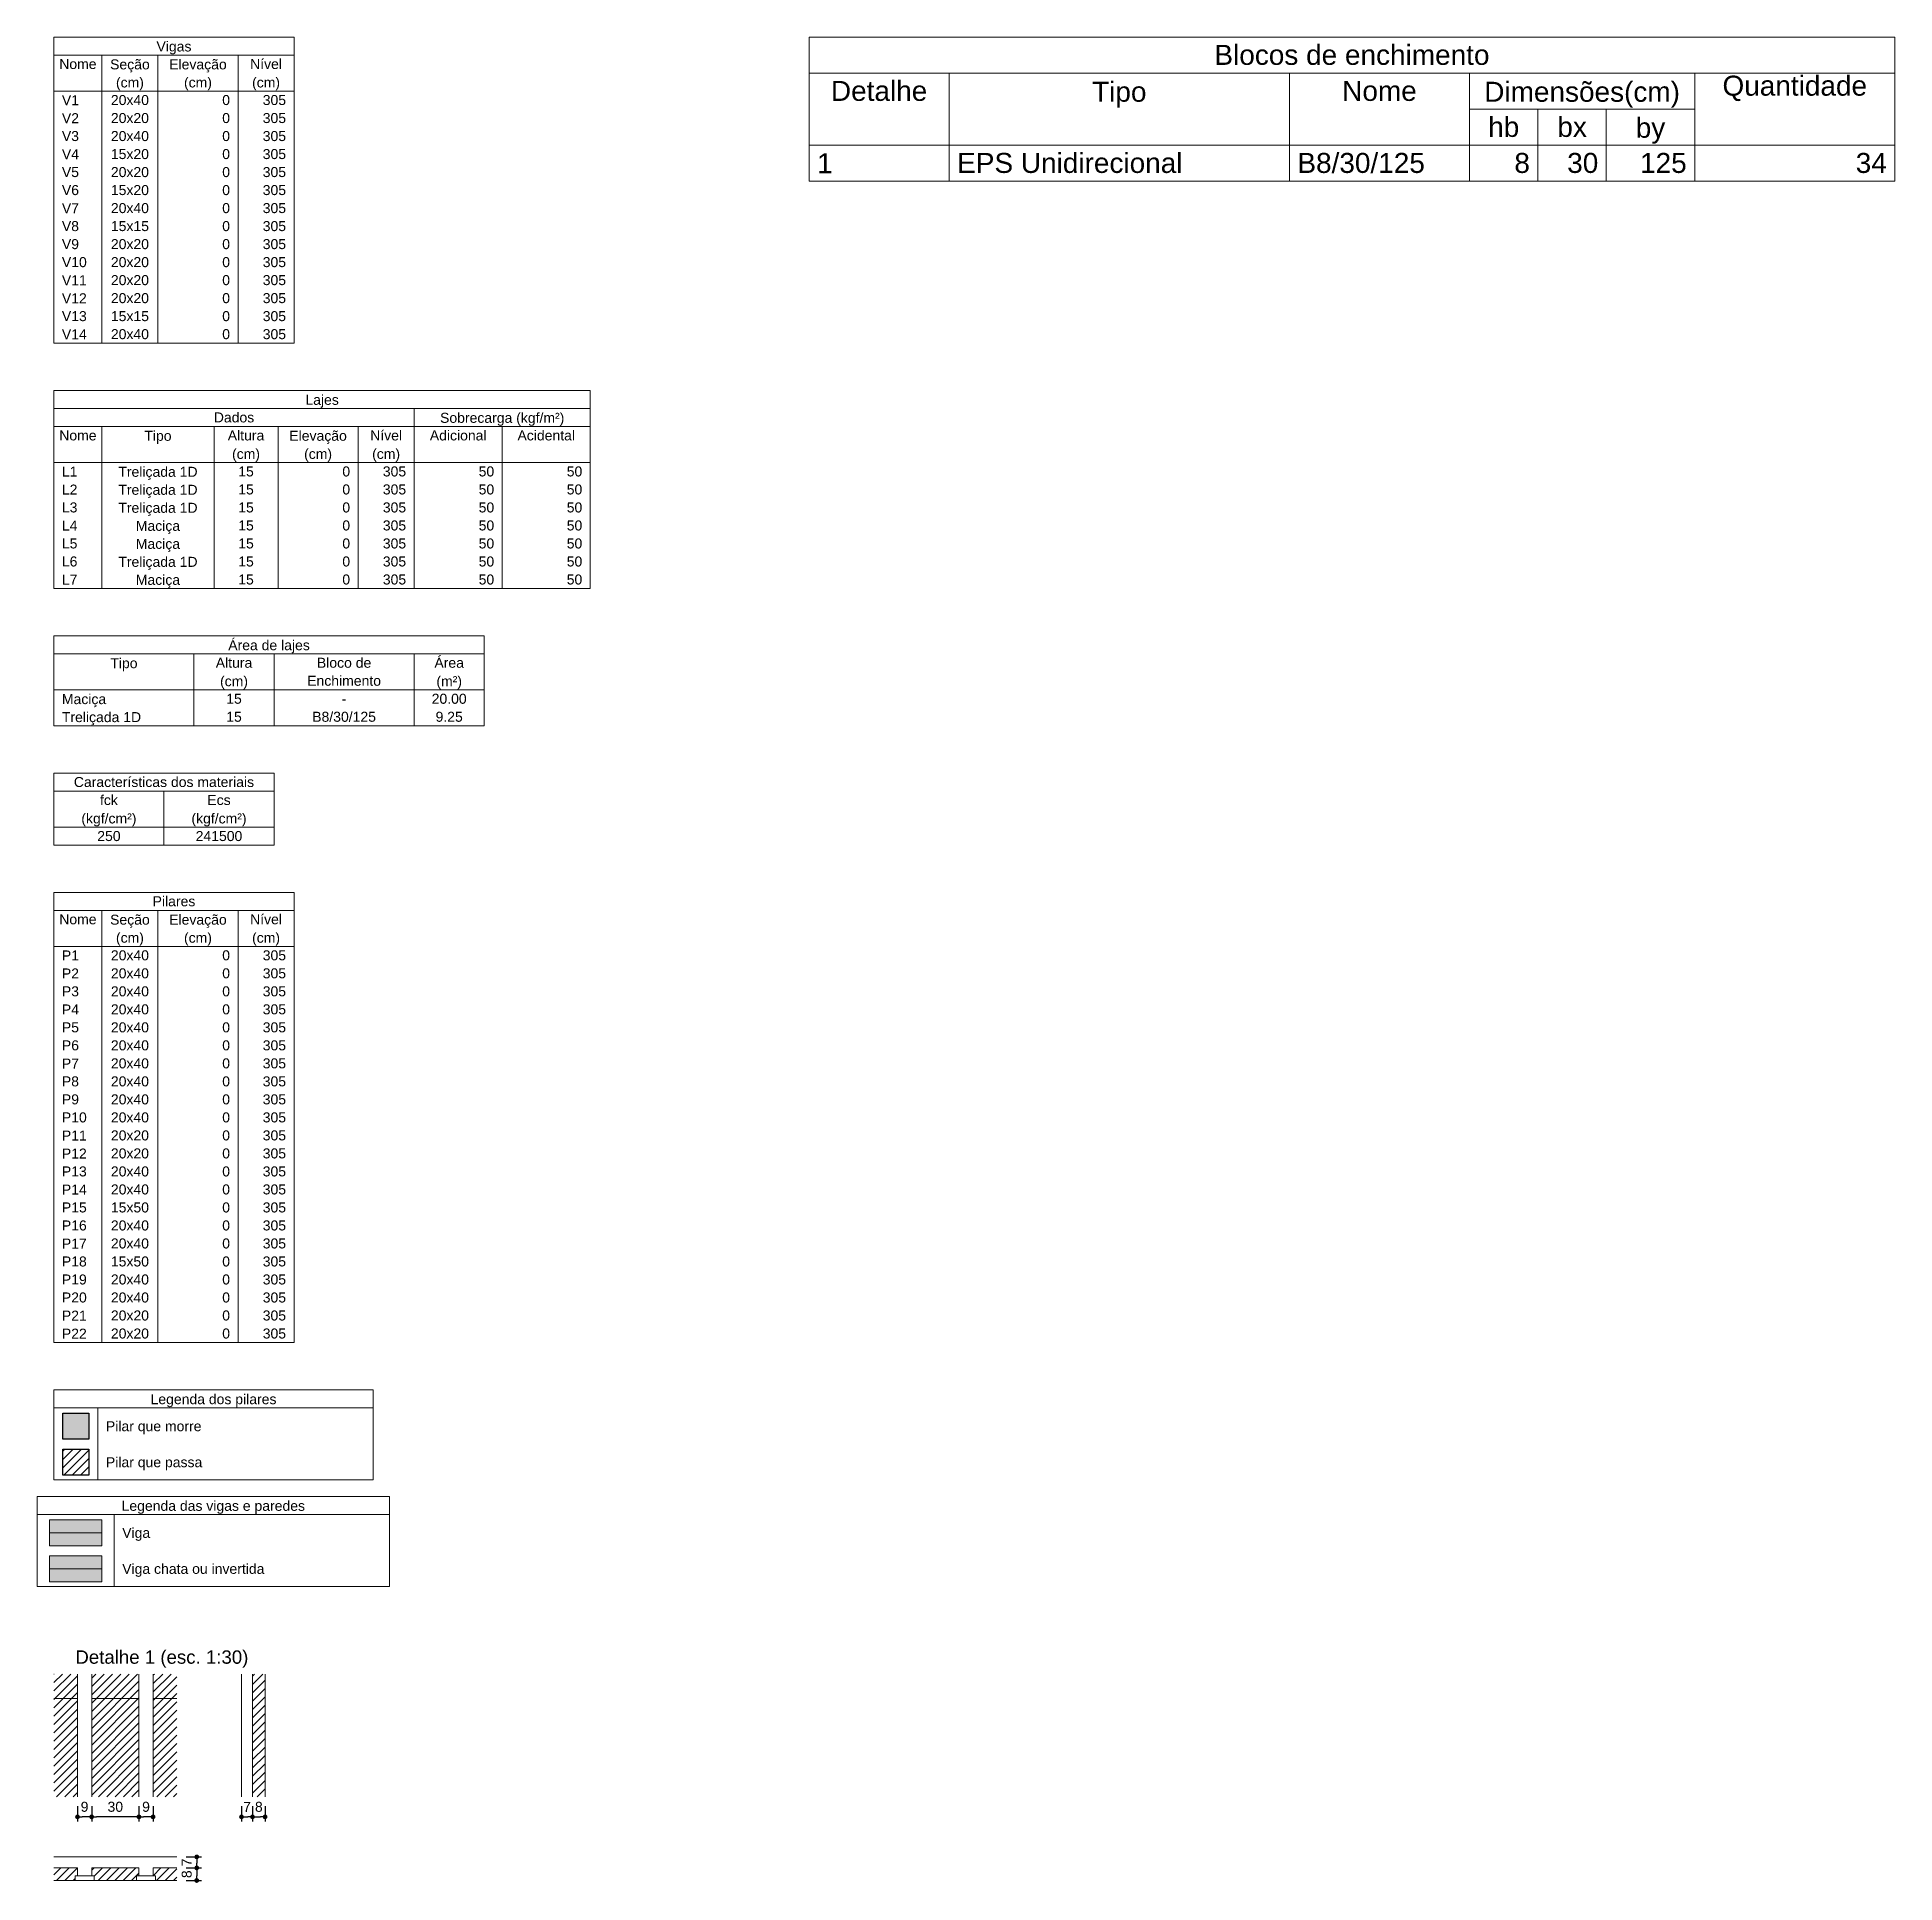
# Model space of a CAD drawing. Header units: millimetres. Extents: x 180 to 11148, y -1598 to 1045.
# Drawn here: x 1763.41 to 1802.73, y 4 to 43.07 of the extents above; entities that cross this region are included whole.
import ezdxf

# ---------------------------------------------------------------- set-up
doc = ezdxf.new("R2010")
doc.units = ezdxf.units.MM
doc.header["$MEASUREMENT"] = 0
for name, color, linetype, lineweight in [('FO-Cotas', 5, 'Continuous', 5), ('FO-Eixos', 5, 'Continuous', 5), ('FO-Hachura pilar que morre', 106, 'Continuous', 5), ('FO-Hachura pilar que passa', 19, 'Continuous', 5), ('FO-Hachura viga', 43, 'Continuous', 5), ('FO-Hachura viga chata ou invertida', 33, 'Continuous', 5), ('FO-Hachuras das lajes', 1, 'Continuous', 20), ('FO-Pilares', 4, 'Continuous', 30), ('FO-Textos das lajes', 3, 'Continuous', 20), ('FO-Textos das vigas', 7, 'Continuous', 5), ('FO-Textos dos pilares', 7, 'Continuous', 5), ('FO-Títulos', 1, 'Continuous', 20), ('FO-Vigas', 1, 'Continuous', 20)]:
    doc.layers.add(name, color=color, linetype=linetype, lineweight=lineweight)
doc.styles.add('Arial', font='arial.ttf')
doc.dimstyles.new('UM_30.000000', dxfattribs={"dimtxt": 0.18, "dimasz": 0.1, "dimexe": 0.1, "dimexo": 0.2, "dimgap": 0, "dimtad": 1, "dimtih": 1, "dimtoh": 1, "dimdec": 1, "dimlfac": 30, "dimzin": 0, "dimdsep": 46, "dimtxsty": 'Standard', "dimcen": 0.09, "dimdle": 0.1, "dimadec": 1, "dimazin": 2, "dimtfac": 1, "dimtdec": 4, "dimtofl": 0, "dimtmove": 0, "dimatfit": 3, "dimfxl": 1, "dimtolj": 1, "dimarcsym": 0})
pattern_1 = [(45, (1704.12265, -1.20128), (-0.08838835, 0.08838835), [])]

msp = doc.modelspace()

# ---------------------------------------------------------------- texts
at = {"layer": 'FO-Textos das vigas', "linetype": 'Continuous', "line_spacing_factor": 0.798, "style": 'Arial'}
for s, insert, char_height, width, attachment_point in [('Vigas', (1766.3056, 42.7033), 0.2118, 1.496712, 8), ('Blocos de enchimento', (1791.2367, 42.4769), 0.4236, 11.674933, 8), ('Nome', (1764.2725, 42.3921), 0.2118, 1.592805, 8), ('Seção', (1765.3736, 42.3223), 0.2118, 1.694721, 8), ('Elevação', (1766.8136, 42.3223), 0.2118, 2.460548, 8), ('Nível', (1768.2543, 42.3921), 0.2118, 1.362765, 8), ('(cm)', (1765.3736, 41.9413), 0.2118, 1.193875, 8), ('(cm)', (1766.8136, 41.9413), 0.2118, 1.193875, 8), ('(cm)', (1768.2546, 41.9413), 0.2118, 1.193875, 8), ('Detalhe', (1781.2293, 41.7144), 0.4236, 4.08979, 8), ('Tipo', (1786.3126, 41.5743), 0.4236, 2.30822, 8), ('Nome', (1791.8193, 41.7144), 0.4236, 3.165111, 8), ('Dimensões(cm)', (1796.1076, 41.5743), 0.4236, 8.307041, 8), ('Quantidade', (1800.6087, 41.7144), 0.4236, 6.135553, 8), ('V1', (1763.9336, 41.6297), 0.2118, 0.730885, 7), ('20x40', (1765.3738, 41.6297), 0.2118, 1.621923, 8), ('0', (1767.4918, 41.6297), 0.2118, 0.331956, 9), ('305', (1768.6779, 41.6297), 0.2118, 0.995867, 9), ('V2', (1763.9336, 41.2484), 0.2118, 0.730885, 7), ('20x20', (1765.3738, 41.2484), 0.2118, 1.621923, 8), ('0', (1767.4918, 41.2484), 0.2118, 0.331956, 9), ('305', (1768.6779, 41.2484), 0.2118, 0.995867, 9), ('hb', (1794.4491, 40.9519), 0.4236, 1.31981, 8), ('bx', (1795.8963, 40.9519), 0.4236, 1.253182, 8), ('by', (1797.5556, 40.8123), 0.4236, 1.253182, 8), ('V3', (1763.9336, 40.8672), 0.2118, 0.730885, 7), ('20x40', (1765.3738, 40.8672), 0.2118, 1.621923, 8), ('0', (1767.4918, 40.8672), 0.2118, 0.331956, 9), ('305', (1768.6779, 40.8672), 0.2118, 0.995867, 9), ('V4', (1763.9336, 40.4859), 0.2118, 0.730885, 7), ('15x20', (1765.3738, 40.4859), 0.2118, 1.621923, 8), ('0', (1767.4918, 40.4859), 0.2118, 0.331956, 9), ('305', (1768.6779, 40.4859), 0.2118, 0.995867, 9), ('1', (1779.9162, 40.1894), 0.4236, 0.659905, 7), ('EPS Unidirecional', (1782.8814, 40.1894), 0.4236, 9.56312, 7), ('B8/30/125', (1790.0826, 40.1894), 0.4236, 5.410179, 7), ('8', (1795.0033, 40.1894), 0.4236, 0.659905, 9), ('30', (1796.4505, 40.1894), 0.4236, 1.31981, 9), ('125', (1798.3213, 40.1894), 0.4236, 1.979715, 9), ('34', (1802.5573, 40.1894), 0.4236, 1.31981, 9), ('V5', (1763.9336, 40.1047), 0.2118, 0.730885, 7), ('20x20', (1765.3738, 40.1047), 0.2118, 1.621923, 8), ('0', (1767.4918, 40.1047), 0.2118, 0.331956, 9), ('305', (1768.6779, 40.1047), 0.2118, 0.995867, 9), ('V6', (1763.9336, 39.7235), 0.2118, 0.730885, 7), ('15x20', (1765.3738, 39.7235), 0.2118, 1.621923, 8), ('0', (1767.4918, 39.7235), 0.2118, 0.331956, 9), ('305', (1768.6779, 39.7235), 0.2118, 0.995867, 9), ('V7', (1763.9336, 39.3422), 0.2118, 0.730885, 7), ('20x40', (1765.3738, 39.3422), 0.2118, 1.621923, 8), ('0', (1767.4918, 39.3422), 0.2118, 0.331956, 9), ('305', (1768.6779, 39.3422), 0.2118, 0.995867, 9), ('V8', (1763.9336, 38.961), 0.2118, 0.730885, 7), ('15x15', (1765.3738, 38.961), 0.2118, 1.621923, 8), ('0', (1767.4918, 38.961), 0.2118, 0.331956, 9), ('305', (1768.6779, 38.961), 0.2118, 0.995867, 9), ('V9', (1763.9336, 38.5797), 0.2118, 0.730885, 7), ('20x20', (1765.3738, 38.5797), 0.2118, 1.621923, 8), ('0', (1767.4918, 38.5797), 0.2118, 0.331956, 9), ('305', (1768.6779, 38.5797), 0.2118, 0.995867, 9), ('V10', (1763.9336, 38.1985), 0.2118, 1.06284, 7), ('20x20', (1765.3738, 38.1985), 0.2118, 1.621923, 8), ('0', (1767.4918, 38.1985), 0.2118, 0.331956, 9), ('305', (1768.6779, 38.1985), 0.2118, 0.995867, 9), ('V11', (1763.9336, 37.8173), 0.2118, 1.06284, 7), ('20x20', (1765.3738, 37.8173), 0.2118, 1.621923, 8), ('0', (1767.4918, 37.8173), 0.2118, 0.331956, 9), ('305', (1768.6779, 37.8173), 0.2118, 0.995867, 9), ('V12', (1763.9336, 37.436), 0.2118, 1.06284, 7), ('20x20', (1765.3738, 37.436), 0.2118, 1.621923, 8), ('0', (1767.4918, 37.436), 0.2118, 0.331956, 9), ('305', (1768.6779, 37.436), 0.2118, 0.995867, 9), ('V13', (1763.9336, 37.0548), 0.2118, 1.06284, 7), ('15x15', (1765.3738, 37.0548), 0.2118, 1.621923, 8), ('0', (1767.4918, 37.0548), 0.2118, 0.331956, 9), ('305', (1768.6779, 37.0548), 0.2118, 0.995867, 9), ('V14', (1763.9336, 36.6735), 0.2118, 1.06284, 7), ('20x40', (1765.3738, 36.6735), 0.2118, 1.621923, 8), ('0', (1767.4918, 36.6735), 0.2118, 0.331956, 9), ('305', (1768.6779, 36.6735), 0.2118, 0.995867, 9), ('Lajes', (1769.4406, 35.2223), 0.2118, 1.426827, 8), ('Dados', (1767.5765, 34.9111), 0.2118, 1.726752, 8), ('Sobrecarga (kgf/m²)', (1773.2526, 34.8413), 0.2118, 5.308378, 8), ('Nome', (1764.2725, 34.5298), 0.2118, 1.592805, 8), ('Tipo', (1765.9666, 34.4603), 0.2118, 1.161845, 8), ('Altura', (1767.8307, 34.5298), 0.2118, 1.560774, 8), ('Elevação', (1769.3556, 34.4603), 0.2118, 2.460548, 8), ('Nível', (1770.7959, 34.5298), 0.2118, 1.362765, 8), ('Adicional', (1772.3209, 34.5298), 0.2118, 2.428517, 8), ('Acidental', (1774.1847, 34.5298), 0.2118, 2.460548, 8), ('(cm)', (1767.8306, 34.0783), 0.2118, 1.193875, 8), ('(cm)', (1769.3556, 34.0783), 0.2118, 1.193875, 8), ('(cm)', (1770.7956, 34.0783), 0.2118, 1.193875, 8), ('L1', (1763.9336, 33.7673), 0.2118, 0.663911, 7), ('Treliçada 1D', (1765.9666, 33.6973), 0.2118, 3.38653, 8), ('15', (1767.8307, 33.7673), 0.2118, 0.663911, 8), ('0', (1770.0334, 33.7673), 0.2118, 0.331956, 9), ('305', (1771.2195, 33.7673), 0.2118, 0.995867, 9), ('50', (1773.0833, 33.7673), 0.2118, 0.663911, 9), ('50', (1774.9472, 33.7673), 0.2118, 0.663911, 9), ('L2', (1763.9336, 33.3861), 0.2118, 0.663911, 7), ('Treliçada 1D', (1765.9666, 33.3163), 0.2118, 3.38653, 8), ('15', (1767.8307, 33.3861), 0.2118, 0.663911, 8), ('0', (1770.0334, 33.3861), 0.2118, 0.331956, 9), ('305', (1771.2195, 33.3861), 0.2118, 0.995867, 9), ('50', (1773.0833, 33.3861), 0.2118, 0.663911, 9), ('50', (1774.9472, 33.3861), 0.2118, 0.663911, 9), ('L3', (1763.9336, 33.0049), 0.2118, 0.663911, 7), ('Treliçada 1D', (1765.9666, 32.9353), 0.2118, 3.38653, 8), ('15', (1767.8307, 33.0049), 0.2118, 0.663911, 8), ('0', (1770.0334, 33.0049), 0.2118, 0.331956, 9), ('305', (1771.2195, 33.0049), 0.2118, 0.995867, 9), ('50', (1773.0833, 33.0049), 0.2118, 0.663911, 9), ('50', (1774.9472, 33.0049), 0.2118, 0.663911, 9), ('L4', (1763.9336, 32.6236), 0.2118, 0.663911, 7), ('Maciça', (1765.9666, 32.5533), 0.2118, 1.895641, 8), ('15', (1767.8307, 32.6236), 0.2118, 0.663911, 8), ('0', (1770.0334, 32.6236), 0.2118, 0.331956, 9), ('305', (1771.2195, 32.6236), 0.2118, 0.995867, 9), ('50', (1773.0833, 32.6236), 0.2118, 0.663911, 9), ('50', (1774.9472, 32.6236), 0.2118, 0.663911, 9), ('L5', (1763.9336, 32.2424), 0.2118, 0.663911, 7), ('Maciça', (1765.9666, 32.1723), 0.2118, 1.895641, 8), ('15', (1767.8307, 32.2424), 0.2118, 0.663911, 8), ('0', (1770.0334, 32.2424), 0.2118, 0.331956, 9), ('305', (1771.2195, 32.2424), 0.2118, 0.995867, 9), ('50', (1773.0833, 32.2424), 0.2118, 0.663911, 9), ('50', (1774.9472, 32.2424), 0.2118, 0.663911, 9), ('L6', (1763.9336, 31.8611), 0.2118, 0.663911, 7), ('Treliçada 1D', (1765.9666, 31.7913), 0.2118, 3.38653, 8), ('15', (1767.8307, 31.8611), 0.2118, 0.663911, 8), ('0', (1770.0334, 31.8611), 0.2118, 0.331956, 9), ('305', (1771.2195, 31.8611), 0.2118, 0.995867, 9), ('50', (1773.0833, 31.8611), 0.2118, 0.663911, 9), ('50', (1774.9472, 31.8611), 0.2118, 0.663911, 9), ('L7', (1763.9336, 31.4799), 0.2118, 0.663911, 7), ('Maciça', (1765.9666, 31.4103), 0.2118, 1.895641, 8), ('15', (1767.8307, 31.4799), 0.2118, 0.663911, 8), ('0', (1770.0334, 31.4799), 0.2118, 0.331956, 9), ('305', (1771.2195, 31.4799), 0.2118, 0.995867, 9), ('50', (1773.0833, 31.4799), 0.2118, 0.663911, 9), ('50', (1774.9472, 31.4799), 0.2118, 0.663911, 9), ('Área de lajes', (1768.3176, 30.0283), 0.2118, 3.485534, 8), ('Tipo', (1765.2466, 29.6473), 0.2118, 1.161845, 8), ('Altura', (1767.5765, 29.7174), 0.2118, 1.560774, 8), ('Bloco de', (1769.9063, 29.7174), 0.2118, 2.326601, 8), ('Área', (1772.1302, 29.7174), 0.2118, 1.260849, 8), ('(cm)', (1767.5766, 29.2663), 0.2118, 1.193875, 8), ('Enchimento', (1769.9063, 29.3362), 0.2118, 3.15649, 8), ('(m²)', (1772.1306, 29.2663), 0.2118, 1.091959, 8), ('Maciça', (1763.9336, 28.8853), 0.2118, 1.895641, 7), ('15', (1767.5765, 28.9549), 0.2118, 0.663911, 8), ('20.00', (1772.1302, 28.9549), 0.2118, 1.4938, 8), ('Treliçada 1D', (1763.9336, 28.5043), 0.2118, 3.38653, 7), ('15', (1767.5765, 28.5737), 0.2118, 0.663911, 8), ('B8/30/125', (1769.9063, 28.5737), 0.2118, 2.722618, 8), ('-', (1769.9063, 28.9549), 0.2118, 0.198009, 8), ('9.25', (1772.1302, 28.5737), 0.2118, 1.161845, 8), ('Características dos materiais', (1766.0939, 27.1925), 0.2118, 7.707776, 8), ('fck', (1764.929, 26.8112), 0.2118, 0.765827, 8), ('Ecs', (1767.2588, 26.8112), 0.2118, 0.998779, 8), ('(kgf/cm²)', (1764.9286, 26.3603), 0.2118, 2.35572, 8), ('(kgf/cm²)', (1767.2586, 26.3603), 0.2118, 2.35572, 8), ('250', (1764.929, 26.0487), 0.2118, 0.995867, 8), ('241500', (1767.2588, 26.0487), 0.2118, 1.991734, 8), ('Legenda dos pilares', (1767.1426, 14.0663), 0.2118, 5.381175, 8), ('Pilar que morre', (1764.8656, 13.4943), 0.2118, 4.082472, 7), ('Pilar que passa', (1764.8656, 12.7323), 0.2118, 4.120326, 7), ('Legenda das vigas e paredes', (1767.1382, 11.8088), 0.2118, 7.838812, 8), ('Viga', (1765.2102, 11.2368), 0.2118, 1.196787, 7), ('Viga chata ou invertida', (1765.2102, 10.4748), 0.2118, 6.080029, 7)]:
    msp.add_mtext(s, dxfattribs=dict(at, insert=insert, char_height=char_height, width=width, attachment_point=attachment_point))
at = {"layer": 'FO-Textos dos pilares', "linetype": 'Continuous', "char_height": 0.2118, "line_spacing_factor": 0.798, "style": 'Arial'}
for s, insert, width, attachment_point in [('Pilares', (1766.3057, 24.6675), 1.828668, 8), ('Nome', (1764.2725, 24.2863), 1.592805, 8), ('Seção', (1765.3736, 24.2163), 1.694721, 8), ('Elevação', (1766.8136, 24.2163), 2.460548, 8), ('Nível', (1768.2543, 24.2863), 1.362765, 8), ('(cm)', (1765.3736, 23.8353), 1.193875, 8), ('(cm)', (1766.8136, 23.8353), 1.193875, 8), ('(cm)', (1768.2546, 23.8353), 1.193875, 8), ('P1', (1763.9336, 23.5238), 0.730885, 7), ('20x40', (1765.3738, 23.5238), 1.621923, 8), ('0', (1767.4918, 23.5238), 0.331956, 9), ('305', (1768.6779, 23.5238), 0.995867, 9), ('P2', (1763.9336, 23.1425), 0.730885, 7), ('20x40', (1765.3738, 23.1425), 1.621923, 8), ('0', (1767.4918, 23.1425), 0.331956, 9), ('305', (1768.6779, 23.1425), 0.995867, 9), ('P3', (1763.9336, 22.7613), 0.730885, 7), ('20x40', (1765.3738, 22.7613), 1.621923, 8), ('0', (1767.4918, 22.7613), 0.331956, 9), ('305', (1768.6779, 22.7613), 0.995867, 9), ('P4', (1763.9336, 22.3801), 0.730885, 7), ('20x40', (1765.3738, 22.3801), 1.621923, 8), ('0', (1767.4918, 22.3801), 0.331956, 9), ('305', (1768.6779, 22.3801), 0.995867, 9), ('P5', (1763.9336, 21.9988), 0.730885, 7), ('20x40', (1765.3738, 21.9988), 1.621923, 8), ('0', (1767.4918, 21.9988), 0.331956, 9), ('305', (1768.6779, 21.9988), 0.995867, 9), ('P6', (1763.9336, 21.6176), 0.730885, 7), ('20x40', (1765.3738, 21.6176), 1.621923, 8), ('0', (1767.4918, 21.6176), 0.331956, 9), ('305', (1768.6779, 21.6176), 0.995867, 9), ('P7', (1763.9336, 21.2363), 0.730885, 7), ('20x40', (1765.3738, 21.2363), 1.621923, 8), ('0', (1767.4918, 21.2363), 0.331956, 9), ('305', (1768.6779, 21.2363), 0.995867, 9), ('P8', (1763.9336, 20.8551), 0.730885, 7), ('20x40', (1765.3738, 20.8551), 1.621923, 8), ('0', (1767.4918, 20.8551), 0.331956, 9), ('305', (1768.6779, 20.8551), 0.995867, 9), ('P9', (1763.9336, 20.4739), 0.730885, 7), ('20x40', (1765.3738, 20.4739), 1.621923, 8), ('0', (1767.4918, 20.4739), 0.331956, 9), ('305', (1768.6779, 20.4739), 0.995867, 9), ('P10', (1763.9336, 20.0926), 1.06284, 7), ('20x40', (1765.3738, 20.0926), 1.621923, 8), ('0', (1767.4918, 20.0926), 0.331956, 9), ('305', (1768.6779, 20.0926), 0.995867, 9), ('P11', (1763.9336, 19.7114), 1.06284, 7), ('20x20', (1765.3738, 19.7114), 1.621923, 8), ('0', (1767.4918, 19.7114), 0.331956, 9), ('305', (1768.6779, 19.7114), 0.995867, 9), ('P12', (1763.9336, 19.3301), 1.06284, 7), ('20x20', (1765.3738, 19.3301), 1.621923, 8), ('0', (1767.4918, 19.3301), 0.331956, 9), ('305', (1768.6779, 19.3301), 0.995867, 9), ('P13', (1763.9336, 18.9489), 1.06284, 7), ('20x40', (1765.3738, 18.9489), 1.621923, 8), ('0', (1767.4918, 18.9489), 0.331956, 9), ('305', (1768.6779, 18.9489), 0.995867, 9), ('P14', (1763.9336, 18.5677), 1.06284, 7), ('20x40', (1765.3738, 18.5677), 1.621923, 8), ('0', (1767.4918, 18.5677), 0.331956, 9), ('305', (1768.6779, 18.5677), 0.995867, 9), ('P15', (1763.9336, 18.1864), 1.06284, 7), ('15x50', (1765.3738, 18.1864), 1.621923, 8), ('0', (1767.4918, 18.1864), 0.331956, 9), ('305', (1768.6779, 18.1864), 0.995867, 9), ('P16', (1763.9336, 17.8052), 1.06284, 7), ('20x40', (1765.3738, 17.8052), 1.621923, 8), ('0', (1767.4918, 17.8052), 0.331956, 9), ('305', (1768.6779, 17.8052), 0.995867, 9), ('P17', (1763.9336, 17.4239), 1.06284, 7), ('20x40', (1765.3738, 17.4239), 1.621923, 8), ('0', (1767.4918, 17.4239), 0.331956, 9), ('305', (1768.6779, 17.4239), 0.995867, 9), ('P18', (1763.9336, 17.0427), 1.06284, 7), ('15x50', (1765.3738, 17.0427), 1.621923, 8), ('0', (1767.4918, 17.0427), 0.331956, 9), ('305', (1768.6779, 17.0427), 0.995867, 9), ('P19', (1763.9336, 16.6615), 1.06284, 7), ('20x40', (1765.3738, 16.6615), 1.621923, 8), ('0', (1767.4918, 16.6615), 0.331956, 9), ('305', (1768.6779, 16.6615), 0.995867, 9), ('P20', (1763.9336, 16.2802), 1.06284, 7), ('20x40', (1765.3738, 16.2802), 1.621923, 8), ('0', (1767.4918, 16.2802), 0.331956, 9), ('305', (1768.6779, 16.2802), 0.995867, 9), ('P21', (1763.9336, 15.899), 1.06284, 7), ('P22', (1763.9336, 15.5177), 1.06284, 7), ('20x20', (1765.3738, 15.899), 1.621923, 8), ('20x20', (1765.3738, 15.5177), 1.621923, 8), ('0', (1767.4918, 15.899), 0.331956, 9), ('0', (1767.4918, 15.5177), 0.331956, 9), ('305', (1768.6779, 15.899), 0.995867, 9), ('305', (1768.6779, 15.5177), 0.995867, 9)]:
    msp.add_mtext(s, dxfattribs=dict(at, insert=insert, width=width, attachment_point=attachment_point))
at = {"layer": 'FO-Títulos', "linetype": 'Continuous', "insert": (1766.0496, 8.5507), "char_height": 0.2824, "width": 7.354606, "attachment_point": 8, "line_spacing_factor": 0.798, "style": 'Arial'}
msp.add_mtext('Detalhe 1 (esc. 1:30)', dxfattribs=at)

# ---------------------------------------------------------------- blocks, each defined once
blk = doc.blocks.new('_Dot')
at = {"color": 0, "linetype": 'ByBlock', "lineweight": -2}
blk.add_line((-0.5, 0), (-1, 0), dxfattribs=at)
at = {"color": 0, "linetype": 'ByBlock', "const_width": 0.5}
blk.add_lwpolyline([(-0.25, 0, 1), (0.25, 0, 1)], format="xyb", close=True, dxfattribs=at)
blk = doc.blocks.new('*D578')
at = {"layer": 'Defpoints', "color": 0, "linetype": 'Continuous', "transparency": 16777216}
for p in [(1764.264, 5.818), (1764.564, 5.818), (1764.264, 5.394)]:
    blk.add_point(p, dxfattribs=at)
at = {"layer": 'FO-Cotas', "color": 0, "linetype": 'Continuous', "lineweight": -2, "transparency": 16777216}
for p, q in [((1764.264, 5.618), (1764.264, 5.294)), ((1764.564, 5.618), (1764.564, 5.294)), ((1764.464, 5.394), (1764.364, 5.394))]:
    blk.add_line(p, q, dxfattribs=at)
at = {"layer": 'FO-Cotas', "color": 0, "linetype": 'Continuous', "lineweight": -2, "transparency": 16777216, "xscale": 0.1000000014901161, "yscale": 0.1000000014901161, "zscale": 0.1000000014901161, "rotation": 180}
blk.add_blockref('_Dot', (1764.264, 5.394), dxfattribs=at)
at = {"layer": 'FO-Cotas', "color": 0, "linetype": 'Continuous', "lineweight": -2, "transparency": 16777216, "xscale": 0.1000000014901161, "yscale": 0.1000000014901161, "zscale": 0.1000000014901161}
blk.add_blockref('_Dot', (1764.564, 5.394), dxfattribs=at)
at = {"layer": 'FO-Cotas', "linetype": 'Continuous', "transparency": 16777216, "insert": (1764.414, 5.606), "char_height": 0.2118, "attachment_point": 5, "rotation": 0.0057, "style": 'Arial'}
blk.add_mtext('\\A1;9', dxfattribs=at)
blk = doc.blocks.new('*D579')
at = {"layer": 'Defpoints', "color": 0, "linetype": 'Continuous', "transparency": 16777216}
for p in [(1764.564, 5.818), (1765.564, 5.818), (1764.564, 5.394)]:
    blk.add_point(p, dxfattribs=at)
at = {"layer": 'FO-Cotas', "color": 0, "linetype": 'Continuous', "lineweight": -2, "transparency": 16777216}
for p, q in [((1764.564, 5.618), (1764.564, 5.294)), ((1765.564, 5.618), (1765.564, 5.294)), ((1765.464, 5.394), (1764.664, 5.394))]:
    blk.add_line(p, q, dxfattribs=at)
at = {"layer": 'FO-Cotas', "color": 0, "linetype": 'Continuous', "lineweight": -2, "transparency": 16777216, "xscale": 0.1000000014901161, "yscale": 0.1000000014901161, "zscale": 0.1000000014901161, "rotation": 180}
blk.add_blockref('_Dot', (1764.564, 5.394), dxfattribs=at)
at = {"layer": 'FO-Cotas', "color": 0, "linetype": 'Continuous', "lineweight": -2, "transparency": 16777216, "xscale": 0.1000000014901161, "yscale": 0.1000000014901161, "zscale": 0.1000000014901161}
blk.add_blockref('_Dot', (1765.564, 5.394), dxfattribs=at)
at = {"layer": 'FO-Cotas', "linetype": 'Continuous', "transparency": 16777216, "insert": (1765.064, 5.606), "char_height": 0.2118, "attachment_point": 5, "rotation": 0.0057, "style": 'Arial'}
blk.add_mtext('\\A1;30', dxfattribs=at)
blk = doc.blocks.new('*D580')
at = {"layer": 'Defpoints', "color": 0, "linetype": 'Continuous', "transparency": 16777216}
for p in [(1765.564, 5.818), (1765.864, 5.818), (1765.564, 5.394)]:
    blk.add_point(p, dxfattribs=at)
at = {"layer": 'FO-Cotas', "color": 0, "linetype": 'Continuous', "lineweight": -2, "transparency": 16777216}
for p, q in [((1765.564, 5.618), (1765.564, 5.294)), ((1765.864, 5.618), (1765.864, 5.294)), ((1765.764, 5.394), (1765.664, 5.394))]:
    blk.add_line(p, q, dxfattribs=at)
at = {"layer": 'FO-Cotas', "color": 0, "linetype": 'Continuous', "lineweight": -2, "transparency": 16777216, "xscale": 0.1000000014901161, "yscale": 0.1000000014901161, "zscale": 0.1000000014901161, "rotation": 180}
blk.add_blockref('_Dot', (1765.564, 5.394), dxfattribs=at)
at = {"layer": 'FO-Cotas', "color": 0, "linetype": 'Continuous', "lineweight": -2, "transparency": 16777216, "xscale": 0.1000000014901161, "yscale": 0.1000000014901161, "zscale": 0.1000000014901161}
blk.add_blockref('_Dot', (1765.864, 5.394), dxfattribs=at)
at = {"layer": 'FO-Cotas', "linetype": 'Continuous', "transparency": 16777216, "insert": (1765.714, 5.606), "char_height": 0.2118, "attachment_point": 5, "rotation": 0.0057, "style": 'Arial'}
blk.add_mtext('\\A1;9', dxfattribs=at)
blk = doc.blocks.new('*D581')
at = {"layer": 'Defpoints', "color": 0, "linetype": 'Continuous', "transparency": 16777216}
for p in [(1767.735, 5.818), (1767.968, 5.818), (1767.968, 5.394)]:
    blk.add_point(p, dxfattribs=at)
at = {"layer": 'FO-Cotas', "color": 0, "linetype": 'Continuous', "lineweight": -2, "transparency": 16777216}
for p, q in [((1767.735, 5.618), (1767.735, 5.294)), ((1767.968, 5.618), (1767.968, 5.294)), ((1767.835, 5.394), (1767.868, 5.394))]:
    blk.add_line(p, q, dxfattribs=at)
at = {"layer": 'FO-Cotas', "color": 0, "linetype": 'Continuous', "lineweight": -2, "transparency": 16777216, "xscale": 0.1000000014901161, "yscale": 0.1000000014901161, "zscale": 0.1000000014901161, "rotation": 180}
blk.add_blockref('_Dot', (1767.735, 5.394), dxfattribs=at)
at = {"layer": 'FO-Cotas', "color": 0, "linetype": 'Continuous', "lineweight": -2, "transparency": 16777216, "xscale": 0.1000000014901161, "yscale": 0.1000000014901161, "zscale": 0.1000000014901161}
blk.add_blockref('_Dot', (1767.968, 5.394), dxfattribs=at)
at = {"layer": 'FO-Cotas', "linetype": 'Continuous', "transparency": 16777216, "insert": (1767.852, 5.606), "char_height": 0.2118, "attachment_point": 5, "rotation": 0.0057, "style": 'Arial'}
blk.add_mtext('\\A1;7', dxfattribs=at)
blk = doc.blocks.new('*D582')
at = {"layer": 'Defpoints', "color": 0, "linetype": 'Continuous', "transparency": 16777216}
for p in [(1767.968, 5.818), (1768.235, 5.818), (1768.235, 5.394)]:
    blk.add_point(p, dxfattribs=at)
at = {"layer": 'FO-Cotas', "color": 0, "linetype": 'Continuous', "lineweight": -2, "transparency": 16777216}
for p, q in [((1767.968, 5.618), (1767.968, 5.294)), ((1768.235, 5.618), (1768.235, 5.294)), ((1768.068, 5.394), (1768.135, 5.394))]:
    blk.add_line(p, q, dxfattribs=at)
at = {"layer": 'FO-Cotas', "color": 0, "linetype": 'Continuous', "lineweight": -2, "transparency": 16777216, "xscale": 0.1000000014901161, "yscale": 0.1000000014901161, "zscale": 0.1000000014901161, "rotation": 180}
blk.add_blockref('_Dot', (1767.968, 5.394), dxfattribs=at)
at = {"layer": 'FO-Cotas', "color": 0, "linetype": 'Continuous', "lineweight": -2, "transparency": 16777216, "xscale": 0.1000000014901161, "yscale": 0.1000000014901161, "zscale": 0.1000000014901161}
blk.add_blockref('_Dot', (1768.235, 5.394), dxfattribs=at)
at = {"layer": 'FO-Cotas', "linetype": 'Continuous', "transparency": 16777216, "insert": (1768.102, 5.606), "char_height": 0.2118, "attachment_point": 5, "rotation": 0.0057, "style": 'Arial'}
blk.add_mtext('\\A1;8', dxfattribs=at)
blk = doc.blocks.new('*D583')
at = {"layer": 'Defpoints', "color": 0, "linetype": 'Continuous', "transparency": 16777216}
for p in [(1766.364, 4.547), (1766.364, 4.314), (1766.788, 4.314)]:
    blk.add_point(p, dxfattribs=at)
at = {"layer": 'FO-Cotas', "color": 0, "linetype": 'Continuous', "lineweight": -2, "transparency": 16777216}
for p, q in [((1766.564, 4.547), (1766.888, 4.547)), ((1766.788, 4.447), (1766.788, 4.414)), ((1766.564, 4.314), (1766.888, 4.314))]:
    blk.add_line(p, q, dxfattribs=at)
at = {"layer": 'FO-Cotas', "color": 0, "linetype": 'Continuous', "lineweight": -2, "transparency": 16777216, "xscale": 0.1000000014901161, "yscale": 0.1000000014901161, "zscale": 0.1000000014901161}
for p, rotation in [((1766.788, 4.547), 90), ((1766.788, 4.314), 270)]:
    blk.add_blockref('_Dot', p, dxfattribs=dict(at, rotation=rotation))
at = {"layer": 'FO-Cotas', "linetype": 'Continuous', "transparency": 16777216, "insert": (1766.576, 4.43), "char_height": 0.2118, "attachment_point": 5, "rotation": 90, "style": 'Arial'}
blk.add_mtext('\\A1;7', dxfattribs=at)
blk = doc.blocks.new('*D584')
at = {"layer": 'Defpoints', "color": 0, "linetype": 'Continuous', "transparency": 16777216}
for p in [(1766.364, 4.314), (1766.364, 4.047), (1766.788, 4.047)]:
    blk.add_point(p, dxfattribs=at)
at = {"layer": 'FO-Cotas', "color": 0, "linetype": 'Continuous', "lineweight": -2, "transparency": 16777216}
for p, q in [((1766.564, 4.314), (1766.888, 4.314)), ((1766.564, 4.047), (1766.888, 4.047)), ((1766.788, 4.214), (1766.788, 4.147))]:
    blk.add_line(p, q, dxfattribs=at)
at = {"layer": 'FO-Cotas', "color": 0, "linetype": 'Continuous', "lineweight": -2, "transparency": 16777216, "xscale": 0.1000000014901161, "yscale": 0.1000000014901161, "zscale": 0.1000000014901161}
for p, rotation in [((1766.788, 4.314), 90), ((1766.788, 4.047), 270)]:
    blk.add_blockref('_Dot', p, dxfattribs=dict(at, rotation=rotation))
at = {"layer": 'FO-Cotas', "linetype": 'Continuous', "transparency": 16777216, "insert": (1766.576, 4.18), "char_height": 0.2118, "attachment_point": 5, "rotation": 90, "style": 'Arial'}
blk.add_mtext('\\A1;8', dxfattribs=at)

# ---------------------------------------------------------------- dimensions: what is measured, and where the dimension line sits
at = {"layer": 'FO-Cotas', "linetype": 'Continuous'}
for base, p1, p2, picture, middle in [((1764.2641, 5.3942), (1764.5641, 5.8178), (1764.2641, 5.8178), '*D578', (1764.4141, 5.606)), ((1764.5641, 5.3942), (1765.5641, 5.8178), (1764.5641, 5.8178), '*D579', (1765.0641, 5.606)), ((1765.5641, 5.3942), (1765.8641, 5.8178), (1765.5641, 5.8178), '*D580', (1765.7141, 5.606)), ((1767.9683, 5.3942), (1767.7349, 5.8178), (1767.9683, 5.8178), '*D581', (1767.8516, 5.606)), ((1768.2349, 5.3942), (1767.9683, 5.8178), (1768.2349, 5.8178), '*D582', (1768.1016, 5.606))]:
    dim = msp.add_linear_dim(base=base, p1=p1, p2=p2, dimstyle='UM_30.000000', override={"dimtxt": 0.2118, "dimasz": 0.1, "dimexe": 0.1, "dimexo": 0.2, "dimtad": 1, "dimtih": 0, "dimtoh": 0, "dimdec": 1, "dimlfac": 30, "dimzin": 8, "dimtxsty": 'Arial', "dimblk": 'Dot', "dimblk1": 'Dot', "dimblk2": 'Dot', "dimsah": 1, "dimdle": 0.1, "dimse1": 0, "dimse2": 0, "dimclrt": 256, "dimadec": 1, "dimazin": 3, "dimtmove": 2, "dimldrblk": 'Dot'}, dxfattribs=at)
    dim.commit()
    dim.dimension.update_dxf_attribs({"geometry": picture, "text_midpoint": middle, "dimtype": 160, "text_rotation": 0.00573})
for base, p1, p2, picture, middle in [((1766.7877, 4.3137), (1766.3641, 4.547), (1766.3641, 4.3137), '*D583', (1766.5759, 4.4304)), ((1766.7877, 4.047), (1766.3641, 4.3137), (1766.3641, 4.047), '*D584', (1766.5759, 4.1804))]:
    dim = msp.add_linear_dim(base=base, p1=p1, p2=p2, angle=90, dimstyle='UM_30.000000', override={"dimtxt": 0.2118, "dimasz": 0.1, "dimexe": 0.1, "dimexo": 0.2, "dimtad": 1, "dimtih": 0, "dimtoh": 0, "dimdec": 1, "dimlfac": 30, "dimzin": 8, "dimtxsty": 'Arial', "dimblk": 'Dot', "dimblk1": 'Dot', "dimblk2": 'Dot', "dimsah": 1, "dimdle": 0.1, "dimse1": 0, "dimse2": 0, "dimclrt": 256, "dimadec": 1, "dimazin": 3, "dimtmove": 2, "dimldrblk": 'Dot'}, dxfattribs=at)
    dim.commit()
    dim.dimension.update_dxf_attribs({"geometry": picture, "text_midpoint": middle, "dimtype": 160, "text_rotation": 90})

# ---------------------------------------------------------------- hatches: boundary and pattern name
at = {"layer": 'FO-Hachura pilar que morre', "linetype": 'Continuous'}
msp.add_hatch(color=256, dxfattribs=at).paths.add_polyline_path([(1763.9548, 13.3919), (1763.9548, 13.9426), (1764.5054, 13.9426), (1764.5054, 13.3919), (1763.9548, 13.3919)])
at = {"layer": 'FO-Hachura pilar que passa', "linetype": 'Continuous'}
h = msp.add_hatch(dxfattribs=at)
h.set_pattern_fill('ANSI31', color=256, style=0)
h.set_pattern_definition([(45, (1704.12265, 1.2133), (-0.08838835, 0.08838835), [])])
h.paths.add_polyline_path([(1763.9548, 12.6295), (1763.9548, 13.1801), (1764.5054, 13.1801), (1764.5054, 12.6295), (1763.9548, 12.6295)])
at = {"layer": 'FO-Hachura viga', "linetype": 'Continuous'}
msp.add_hatch(color=256, dxfattribs=at).paths.add_polyline_path([(1763.6748, 11.1345), (1763.6748, 11.6851), (1764.7762, 11.6851), (1764.7762, 11.1345), (1763.6748, 11.1345)])
at = {"layer": 'FO-Hachura viga chata ou invertida', "linetype": 'Continuous'}
msp.add_hatch(color=256, dxfattribs=at).paths.add_polyline_path([(1763.6748, 10.372), (1763.6748, 10.9227), (1764.7762, 10.9227), (1764.7762, 10.372), (1763.6748, 10.372)])
at = {"layer": 'FO-Hachuras das lajes', "linetype": 'Continuous'}
h = msp.add_hatch(dxfattribs=at)
h.set_pattern_fill('ANSI31', color=256, style=0)
h.set_pattern_definition(pattern_1)
h.paths.add_polyline_path([(1764.2641, 5.8178), (1763.7641, 5.8178), (1763.7641, 8.4178), (1764.2641, 8.4178), (1764.2641, 5.8178)])
h = msp.add_hatch(dxfattribs=at)
h.set_pattern_fill('ANSI31', color=256, style=0)
h.set_pattern_definition(pattern_1)
h.paths.add_polyline_path([(1764.5641, 5.8178), (1764.5641, 8.4178), (1765.5641, 8.4178), (1765.5641, 5.8178), (1764.5641, 5.8178)])
h = msp.add_hatch(dxfattribs=at)
h.set_pattern_fill('ANSI31', color=256, style=0)
h.set_pattern_definition(pattern_1)
h.paths.add_polyline_path([(1765.8641, 5.8178), (1765.8641, 8.4178), (1766.3641, 8.4178), (1766.3641, 5.8178), (1765.8641, 5.8178)])
h = msp.add_hatch(dxfattribs=at)
h.set_pattern_fill('ANSI31', color=256, style=0)
h.set_pattern_definition(pattern_1)
h.paths.add_polyline_path([(1767.9683, 5.8178), (1767.9683, 8.4178), (1768.2349, 8.4178), (1768.2349, 5.8178), (1767.9683, 5.8178)])
h = msp.add_hatch(dxfattribs=at)
h.set_pattern_fill('ANSI31', color=256, style=0)
h.set_pattern_definition(pattern_1)
h.paths.add_polyline_path([(1763.7641, 4.3137), (1764.2641, 4.3137), (1764.2641, 4.147), (1764.2141, 4.147), (1764.2141, 4.047), (1763.7641, 4.047), (1763.7641, 4.3137)])
h = msp.add_hatch(dxfattribs=at)
h.set_pattern_fill('ANSI31', color=256, style=0)
h.set_pattern_definition(pattern_1)
h.paths.add_polyline_path([(1764.5641, 4.3137), (1765.5641, 4.3137), (1765.5641, 4.147), (1765.5141, 4.147), (1765.5141, 4.047), (1764.6141, 4.047), (1764.6141, 4.147), (1764.5641, 4.147), (1764.5641, 4.3137)])
h = msp.add_hatch(dxfattribs=at)
h.set_pattern_fill('ANSI31', color=256, style=0)
h.set_pattern_definition(pattern_1)
h.paths.add_polyline_path([(1765.8641, 4.3137), (1766.3641, 4.3137), (1766.3641, 4.047), (1765.9141, 4.047), (1765.9141, 4.147), (1765.8641, 4.147), (1765.8641, 4.3137)])

# ---------------------------------------------------------------- linework, layer by layer
at = {"layer": 'FO-Eixos'}
for p, q in [((1763.6748, 11.4098), (1764.7762, 11.4098)), ((1763.6748, 10.6473), (1764.7762, 10.6473))]:
    msp.add_line(p, q, dxfattribs=at)
at = {"layer": 'FO-Eixos', "linetype": 'Continuous'}
for p, q in [((1764.2641, 7.9012), (1763.7641, 7.9012)), ((1765.5641, 7.9012), (1764.5641, 7.9012)), ((1765.8641, 7.9012), (1766.3641, 7.9012))]:
    msp.add_line(p, q, dxfattribs=at)
at = {"layer": 'FO-Hachuras das lajes', "linetype": 'Continuous'}
for p, q in [((1768.2349, 5.8178), (1768.2349, 8.4178)), ((1763.7641, 4.047), (1764.2141, 4.047)), ((1764.6141, 4.047), (1765.5141, 4.047)), ((1765.9141, 4.047), (1766.3641, 4.047))]:
    msp.add_line(p, q, dxfattribs=at)
at = {"layer": 'FO-Pilares'}
for points in [[(1763.9548, 13.3919), (1763.9548, 13.9426), (1764.5054, 13.9426), (1764.5054, 13.3919), (1763.9548, 13.3919)], [(1763.9548, 12.6295), (1763.9548, 13.1801), (1764.5054, 13.1801), (1764.5054, 12.6295), (1763.9548, 12.6295)]]:
    msp.add_lwpolyline(points, close=True, dxfattribs=at)
at = {"layer": 'FO-Textos das lajes', "linetype": 'Continuous'}
for p, q in [((1764.2641, 7.9178), (1764.2641, 8.4178)), ((1764.5641, 7.9178), (1764.5641, 8.4178)), ((1765.5641, 7.9178), (1765.5641, 8.4178)), ((1765.8641, 7.9178), (1765.8641, 8.4178)), ((1767.7349, 5.8178), (1767.7349, 8.4178)), ((1767.9683, 5.8178), (1767.9683, 8.4178)), ((1764.2641, 7.6178), (1764.2641, 7.9178)), ((1764.5641, 7.6178), (1764.5641, 7.9178)), ((1765.5641, 7.6178), (1765.5641, 7.9178)), ((1765.8641, 7.6178), (1765.8641, 7.9178)), ((1764.2641, 6.6178), (1764.2641, 7.6178)), ((1764.5641, 6.6178), (1764.5641, 7.6178)), ((1765.5641, 6.6178), (1765.5641, 7.6178)), ((1765.8641, 6.6178), (1765.8641, 7.6178)), ((1764.2641, 6.3178), (1764.2641, 6.6178)), ((1764.2641, 5.8178), (1764.2641, 6.3178)), ((1764.5641, 6.3178), (1764.5641, 6.6178)), ((1764.5641, 5.8178), (1764.5641, 6.3178)), ((1765.5641, 6.3178), (1765.5641, 6.6178)), ((1765.5641, 5.8178), (1765.5641, 6.3178)), ((1765.8641, 6.3178), (1765.8641, 6.6178)), ((1765.8641, 5.8178), (1765.8641, 6.3178)), ((1763.7641, 4.547), (1766.3641, 4.547)), ((1763.7641, 4.3137), (1764.2641, 4.3137)), ((1764.2641, 4.3137), (1764.2641, 4.147)), ((1764.5641, 4.3137), (1765.5641, 4.3137)), ((1764.5641, 4.3137), (1764.5641, 4.147)), ((1765.5641, 4.3137), (1765.5641, 4.147)), ((1765.8641, 4.3137), (1766.3641, 4.3137)), ((1765.8641, 4.3137), (1765.8641, 4.147))]:
    msp.add_line(p, q, dxfattribs=at)
for points in [[(1764.2141, 4.047), (1764.2141, 4.147), (1764.6141, 4.147), (1764.6141, 4.047), (1764.2141, 4.047)], [(1765.5141, 4.047), (1765.5141, 4.147), (1765.9141, 4.147), (1765.9141, 4.047), (1765.5141, 4.047)]]:
    msp.add_lwpolyline(points, close=True, dxfattribs=at)
at = {"layer": 'FO-Textos das vigas'}
for p, q in [((1763.7641, 43.0699), (1768.8473, 43.0699)), ((1763.7641, 43.0699), (1763.7641, 36.5888)), ((1768.8473, 43.0699), (1768.8473, 36.5888)), ((1763.7641, 42.6887), (1768.8473, 42.6887)), ((1764.7808, 42.6887), (1764.7808, 36.5888)), ((1765.9669, 42.6887), (1765.9669, 36.5888)), ((1767.6613, 42.6887), (1767.6613, 36.5888)), ((1763.7641, 41.9262), (1768.8473, 41.9262)), ((1763.7641, 36.5888), (1768.8473, 36.5888)), ((1763.7641, 35.5888), (1775.1166, 35.5888)), ((1763.7641, 35.5888), (1763.7641, 35.2076)), ((1775.1166, 35.5888), (1775.1166, 35.2076)), ((1763.7641, 35.2076), (1775.1166, 35.2076)), ((1763.7641, 35.2076), (1775.1166, 35.2076)), ((1763.7641, 35.2076), (1763.7641, 31.3952)), ((1771.3889, 35.2076), (1771.3889, 34.8263)), ((1775.1166, 35.2076), (1775.1166, 31.3952)), ((1763.7641, 34.8263), (1775.1166, 34.8263)), ((1764.7808, 34.8263), (1764.7808, 31.3952)), ((1767.1529, 34.8263), (1767.1529, 31.3952)), ((1768.5085, 34.8263), (1768.5085, 31.3952)), ((1770.2029, 34.8263), (1770.2029, 31.3952)), ((1771.3889, 34.8263), (1771.3889, 31.3952)), ((1773.2528, 34.8263), (1773.2528, 31.3952)), ((1763.7641, 34.0639), (1775.1166, 34.0639)), ((1763.7641, 31.3952), (1775.1166, 31.3952)), ((1763.7641, 30.3952), (1772.8715, 30.3952)), ((1763.7641, 30.3952), (1763.7641, 28.489)), ((1772.8715, 30.3952), (1772.8715, 28.489)), ((1763.7641, 30.0139), (1772.8715, 30.0139)), ((1766.7293, 30.0139), (1766.7293, 28.489)), ((1768.4237, 30.0139), (1768.4237, 28.489)), ((1771.3889, 30.0139), (1771.3889, 28.489)), ((1763.7641, 29.2515), (1772.8715, 29.2515)), ((1763.7641, 28.489), (1772.8715, 28.489)), ((1763.7641, 27.489), (1768.4237, 27.489)), ((1763.7641, 27.489), (1763.7641, 27.1077)), ((1768.4237, 27.489), (1768.4237, 27.1077)), ((1763.7641, 27.1077), (1768.4237, 27.1077)), ((1763.7641, 27.1077), (1763.7641, 25.964)), ((1766.0939, 27.1077), (1766.0939, 25.964)), ((1768.4237, 27.1077), (1768.4237, 25.964)), ((1763.7641, 26.3453), (1768.4237, 26.3453)), ((1763.7641, 25.964), (1768.4237, 25.964)), ((1763.7641, 14.433), (1770.5206, 14.433)), ((1763.7641, 14.433), (1763.7641, 12.5268)), ((1770.5206, 14.433), (1770.5206, 12.5268)), ((1763.7641, 14.0518), (1770.5206, 14.0518)), ((1764.6961, 14.0518), (1764.6961, 12.5268)), ((1763.7641, 12.5268), (1770.5206, 12.5268)), ((1763.4101, 12.1755), (1770.8654, 12.1755)), ((1763.4101, 12.1755), (1763.4101, 10.2693)), ((1770.8654, 12.1755), (1770.8654, 10.2693)), ((1763.4101, 11.7943), (1770.8654, 11.7943)), ((1765.0409, 11.7943), (1765.0409, 10.2693)), ((1763.4101, 10.2693), (1770.8654, 10.2693))]:
    msp.add_line(p, q, dxfattribs=at)
for points in [[(1779.7467, 42.3074), (1779.7467, 43.0699), (1802.7267, 43.0699), (1802.7267, 42.3074), (1779.7467, 42.3074)], [(1779.7467, 40.7825), (1779.7467, 42.3074), (1782.7119, 42.3074), (1782.7119, 40.7825), (1779.7467, 40.7825)], [(1782.7119, 40.7825), (1782.7119, 42.3074), (1789.9131, 42.3074), (1789.9131, 40.7825), (1782.7119, 40.7825)], [(1789.9131, 40.7825), (1789.9131, 42.3074), (1793.7255, 42.3074), (1793.7255, 40.7825), (1789.9131, 40.7825)], [(1793.7255, 41.5449), (1793.7255, 42.3074), (1798.4907, 42.3074), (1798.4907, 41.5449), (1793.7255, 41.5449)], [(1798.4907, 40.7825), (1798.4907, 42.3074), (1802.7267, 42.3074), (1802.7267, 40.7825), (1798.4907, 40.7825)], [(1793.7255, 40.7825), (1793.7255, 41.5449), (1795.1727, 41.5449), (1795.1727, 40.7825), (1793.7255, 40.7825)], [(1795.1727, 40.7825), (1795.1727, 41.5449), (1796.6199, 41.5449), (1796.6199, 40.7825), (1795.1727, 40.7825)], [(1796.6199, 40.7825), (1796.6199, 41.5449), (1798.4907, 41.5449), (1798.4907, 40.7825), (1796.6199, 40.7825)], [(1779.7467, 40.02), (1779.7467, 40.7825), (1782.7119, 40.7825), (1782.7119, 40.02), (1779.7467, 40.02)], [(1782.7119, 40.02), (1782.7119, 40.7825), (1789.9131, 40.7825), (1789.9131, 40.02), (1782.7119, 40.02)], [(1789.9131, 40.02), (1789.9131, 40.7825), (1793.7255, 40.7825), (1793.7255, 40.02), (1789.9131, 40.02)], [(1793.7255, 40.02), (1793.7255, 40.7825), (1795.1727, 40.7825), (1795.1727, 40.02), (1793.7255, 40.02)], [(1795.1727, 40.02), (1795.1727, 40.7825), (1796.6199, 40.7825), (1796.6199, 40.02), (1795.1727, 40.02)], [(1796.6199, 40.02), (1796.6199, 40.7825), (1798.4907, 40.7825), (1798.4907, 40.02), (1796.6199, 40.02)], [(1798.4907, 40.02), (1798.4907, 40.7825), (1802.7267, 40.7825), (1802.7267, 40.02), (1798.4907, 40.02)]]:
    msp.add_lwpolyline(points, close=True, dxfattribs=at)
at = {"layer": 'FO-Textos dos pilares'}
for p, q in [((1763.7641, 24.964), (1768.8473, 24.964)), ((1763.7641, 24.964), (1763.7641, 15.433)), ((1768.8473, 24.964), (1768.8473, 15.433)), ((1763.7641, 24.5828), (1768.8473, 24.5828)), ((1764.7808, 24.5828), (1764.7808, 15.433)), ((1765.9669, 24.5828), (1765.9669, 15.433)), ((1767.6613, 24.5828), (1767.6613, 15.433)), ((1763.7641, 23.8203), (1768.8473, 23.8203)), ((1763.7641, 15.433), (1768.8473, 15.433))]:
    msp.add_line(p, q, dxfattribs=at)
at = {"layer": 'FO-Vigas'}
for points in [[(1763.6748, 11.1345), (1763.6748, 11.6851), (1764.7762, 11.6851), (1764.7762, 11.1345), (1763.6748, 11.1345)], [(1763.6748, 10.372), (1763.6748, 10.9227), (1764.7762, 10.9227), (1764.7762, 10.372), (1763.6748, 10.372)]]:
    msp.add_lwpolyline(points, close=True, dxfattribs=at)

msp.set_redraw_order([(e.dxf.handle, doc.entitydb.next_handle()) for e in msp.query("TEXT MTEXT ATTDEF DIMENSION ARC_DIMENSION")])  # texts and dimensions are drawn at this point

doc.saveas('drawing.dxf')
